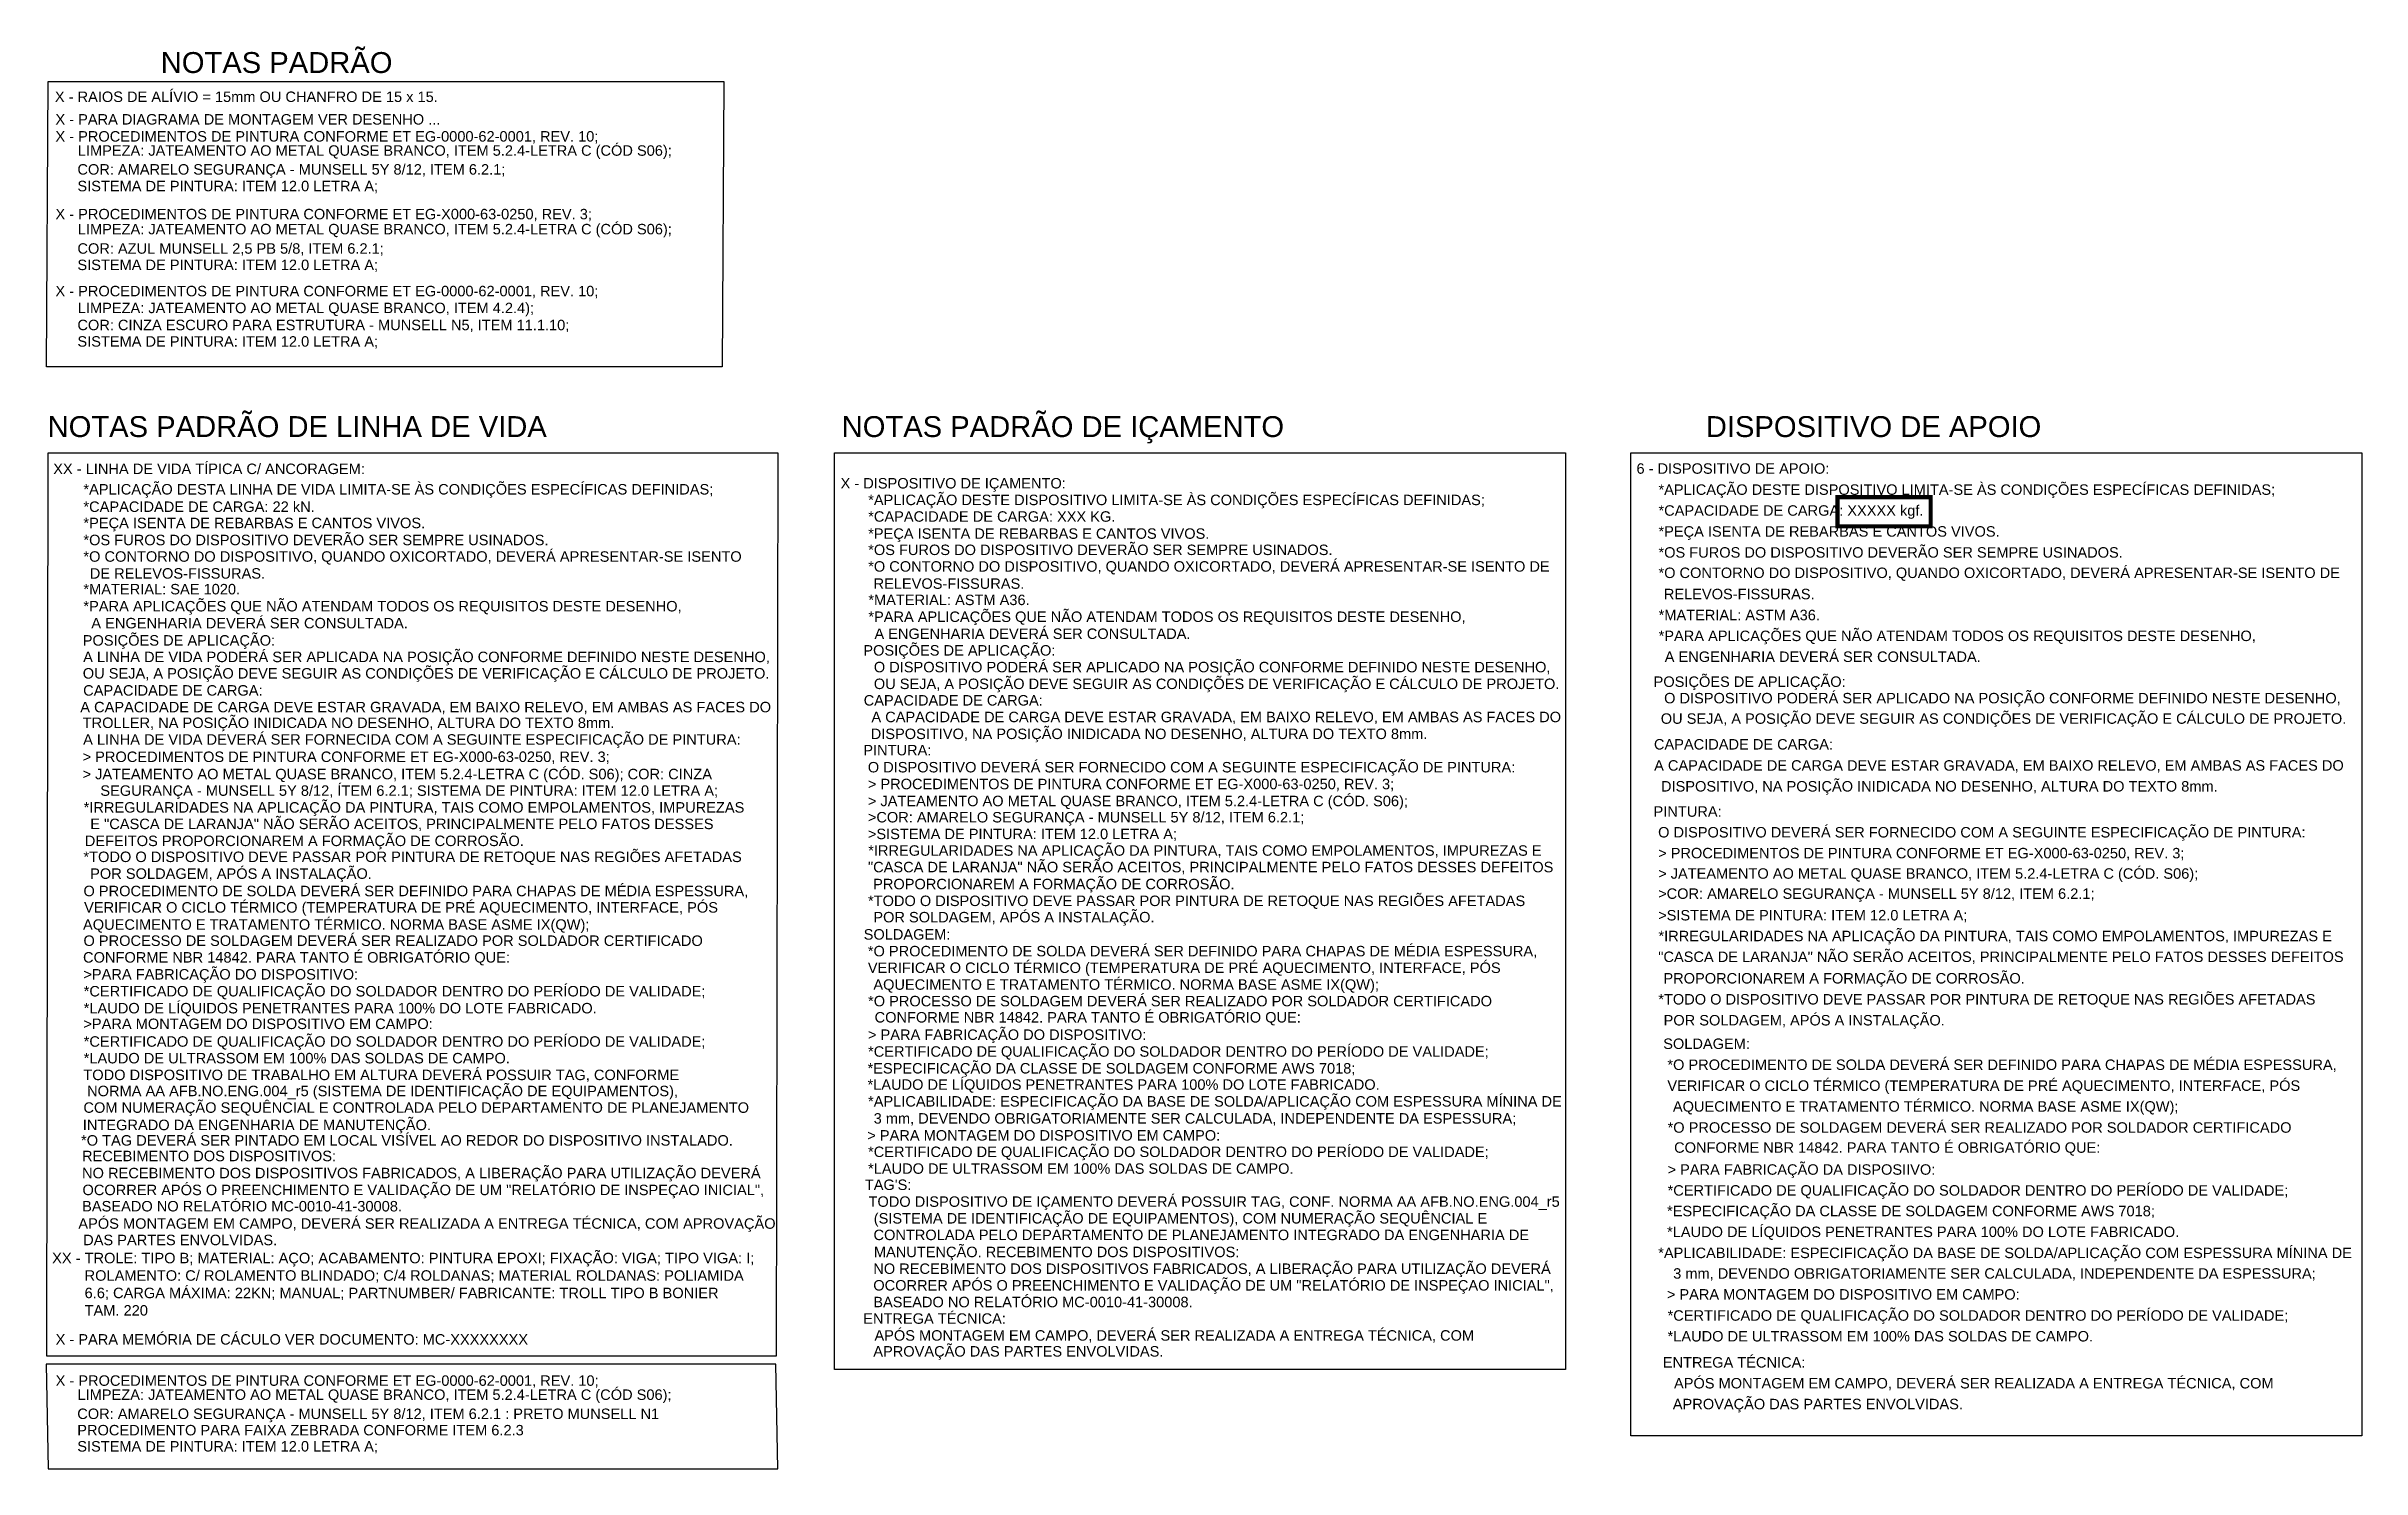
# Model space of a CAD drawing. Header units: millimetres. Extents: x -11137 to 17544, y -5373 to 15400.
# Drawn here: x 12000 to 17544, y 2620 to 6024 of the extents above; entities that cross this region are included whole.
import ezdxf
from ezdxf.enums import TextEntityAlignment as Align

# ---------------------------------------------------------------- set-up
doc = ezdxf.new("R2010")
doc.units = ezdxf.units.MM
doc.header["$LTSCALE"] = 100
doc.header["$MEASUREMENT"] = 0
for name, color, linetype in [('EM-PJ-COTA', 7, 'Continuous'), ('EM-PJ-TEXTO', 7, 'Continuous'), ('EPC02', 2, 'Continuous'), ('PD-GR-formato', 7, 'Continuous')]:
    doc.layers.add(name, color=color, linetype=linetype)
doc.styles.add('PADRAO ANGLO', font='arial.ttf')

msp = doc.modelspace()

# ---------------------------------------------------------------- texts
at = {"style": 'PADRAO ANGLO'}
for s, p in [('XX - LINHA DE VIDA TÍPICA C/ ANCORAGEM:', (12016.247, 5000.196)), ('*APLICAÇÃO DESTA LINHA DE VIDA LIMITA-SE ÀS CONDIÇÕES ESPECÍFICAS DEFINIDAS;', (12088.566, 4951.272)), ('*CAPACIDADE DE CARGA: 22 kN.', (12088.566, 4909.563)), ('*PEÇA ISENTA DE REBARBAS E CANTOS VIVOS.', (12088.566, 4870.652)), ('*OS FUROS DO DISPOSITIVO DEVERÃO SER SEMPRE USINADOS.', (12088.566, 4829.901)), ('*O CONTORNO DO DISPOSITIVO, QUANDO OXICORTADO, DEVERÁ APRESENTAR-SE ISENTO', (12088.566, 4790.36)), ('DE RELEVOS-FISSURAS.', (12103.803, 4749.905)), ('*MATERIAL: SAE 1020.', (12088.566, 4712.239)), ('*PARA APLICAÇÕES QUE NÃO ATENDAM TODOS OS REQUISITOS DESTE DESENHO,', (12088.566, 4671.421)), (' A ENGENHARIA DEVERÁ SER CONSULTADA.', (12097.747, 4630.922)), ('POSIÇÕES DE APLICAÇÃO:', (12086.959, 4589.606)), ('A LINHA DE VIDA PODERÁ SER APLICADA NA POSIÇÃO CONFORME DEFINIDO NESTE DESENHO,', (12087.972, 4550.073)), ('OU SEJA, A POSIÇÃO DEVE SEGUIR AS CONDIÇÕES DE VERIFICAÇÃO E CÁLCULO DE PROJETO.', (12086.997, 4510.735)), ('CAPACIDADE DE CARGA:', (12088.016, 4469.927)), ('A CAPACIDADE DE CARGA DEVE ESTAR GRAVADA, EM BAIXO RELEVO, EM AMBAS AS FACES DO', (12081.002, 4430.006)), ('TROLLER, NA POSIÇÃO INIDICADA NO DESENHO, ALTURA DO TEXTO 8mm.', (12086.836, 4392.413)), ('A LINHA DE VIDA DEVERÁ SER FORNECIDA COM A SEGUINTE ESPECIFICAÇÃO DE PINTURA:', (12087.925, 4352.535)), ('> PROCEDIMENTOS DE PINTURA CONFORME ET EG-X000-63-0250, REV. 3;', (12086.467, 4311.086)), ('> JATEAMENTO AO METAL QUASE BRANCO, ITEM 5.2.4-LETRA C (CÓD. S06); COR: CINZA', (12086.467, 4269.729)), ('*IRREGULARIDADES NA APLICAÇÃO DA PINTURA, TAIS COMO EMPOLAMENTOS, IMPUREZAS', (12089.069, 4189.931)), ('SEGURANÇA - MUNSELL 5Y 8/12, ÍTEM 6.2.1; SISTEMA DE PINTURA: ITEM 12.0 LETRA A;', (12129.076, 4230.128)), ('E "CASCA DE LARANJA" NÃO SERÃO ACEITOS, PRINCIPALMENTE PELO FATOS DESSES', (12105.041, 4150.408)), ('*TODO O DISPOSITIVO DEVE PASSAR POR PINTURA DE RETOQUE NAS REGIÕES AFETADAS', (12088.643, 4071.627)), ('DEFEITOS PROPORCIONAREM A FORMAÇÃO DE CORROSÃO.', (12091.825, 4109.837)), ('POR SOLDAGEM, APÓS A INSTALAÇÃO.', (12104.683, 4031.42)), ('O PROCEDIMENTO DE SOLDA DEVERÁ SER DEFINIDO PARA CHAPAS DE MÉDIA ESPESSURA,', (12088.665, 3989.842)), ('AQUECIMENTO E TRATAMENTO TÉRMICO. NORMA BASE ASME IX(QW);', (12087.589, 3909.503)), ('VERIFICAR O CICLO TÉRMICO (TEMPERATURA DE PRÉ AQUECIMENTO, INTERFACE, PÓS', (12090.203, 3950.609)), ('O PROCESSO DE SOLDAGEM DEVERÁ SER REALIZADO POR SOLDADOR CERTIFICADO', (12088.665, 3870.906)), ('CONFORME NBR 14842. PARA TANTO É OBRIGATÓRIO QUE:', (12087.692, 3831.024)), ('*CERTIFICADO DE QUALIFICAÇÃO DO SOLDADOR DENTRO DO PERÍODO DE VALIDADE;', (12089.263, 3749.939)), ('>PARA FABRICAÇÃO DO DISPOSITIVO:', (12088.443, 3790.458)), ('*LAUDO DE LÍQUIDOS PENETRANTES PARA 100%%% DO LOTE FABRICADO.', (12089.263, 3709.406)), ('*CERTIFICADO DE QUALIFICAÇÃO DO SOLDADOR DENTRO DO PERÍODO DE VALIDADE;', (12089.263, 3629.63)), ('>PARA MONTAGEM DO DISPOSITIVO EM CAMPO:', (12088.443, 3671.914)), ('*LAUDO DE ULTRASSOM EM 100%%% DAS SOLDAS DE CAMPO.', (12089.263, 3589.742)), ('TODO DISPOSITIVO DE TRABALHO EM ALTURA DEVERÁ POSSUIR TAG, CONFORME ', (12088.438, 3549.707)), ('COM NUMERAÇÃO SEQUÊNCIAL E CONTROLADA PELO DEPARTAMENTO DE PLANEJAMENTO', (12088.617, 3471.45)), (' NORMA AA AFB.NO.ENG.004_r5 (SISTEMA DE IDENTIFICAÇÃO DE EQUIPAMENTOS),', (12087.692, 3511.217)), ('INTEGRADO DA ENGENHARIA DE MANUTENÇÃO.', (12087.096, 3429.954)), ('*O TAG DEVERÁ SER PINTADO EM LOCAL VISÍVEL AO REDOR DO DISPOSITIVO INSTALADO.', (12082.898, 3392.932)), ('RECEBIMENTO DOS DISPOSITIVOS:', (12085.26, 3355.646)), ('NO RECEBIMENTO DOS DISPOSITIVOS FABRICADOS, A LIBERAÇÃO PARA UTILIZAÇÃO DEVERÁ', (12085.346, 3314.792)), ('OCORRER APÓS O PREENCHIMENTO E VALIDAÇÃO DE UM "RELATÓRIO DE INSPEÇAO INICIAL",', (12086.319, 3274.375)), ('APÓS MONTAGEM EM CAMPO, DEVERÁ SER REALIZADA A ENTREGA TÉCNICA, COM APROVAÇÃO ', (12076.436, 3193.972)), ('BASEADO NO RELATÓRIO MC-0010-41-30008.', (12085.448, 3235.415)), ('DAS PARTES ENVOLVIDAS.', (12087.952, 3154.66))]:
    msp.add_text(s, height=25.04334, dxfattribs=at).set_placement(p)
at = {"insert": (12013.684, 3136.39), "char_height": 25.04334, "width": 1698.4618, "attachment_point": 1, "style": 'PADRAO ANGLO'}
msp.add_mtext('XX - TROLE: TIPO B; MATERIAL: AÇO; ACABAMENTO: PINTURA EPOXI; FIXAÇÃO: VIGA; TIPO VIGA: I;\\P        ROLAMENTO: C/ ROLAMENTO BLINDADO; C/4 ROLDANAS; MATERIAL ROLDANAS: POLIAMIDA\\P        6.6; CARGA MÁXIMA: 22KN; MANUAL; PARTNUMBER/ FABRICANTE: TROLL TIPO B BONIER\\P        TAM. 220', dxfattribs=at)
at = {"layer": 'EM-PJ-TEXTO', "style": 'PADRAO ANGLO'}
for s, p in [('NOTAS PADRÃO', (12551.168, 5985.092)), ('NOTAS PADRÃO DE LINHA DE VIDA', (12600.526, 5113.802)), ('NOTAS PADRÃO DE IÇAMENTO', (14434.005, 5113.802)), ('DISPOSITIVO DE APOIO', (16375.195, 5113.802))]:
    msp.add_text(s, height=50, dxfattribs=at).set_placement(p, align=Align.MIDDLE_CENTER)
msp.add_text('X - PARA MEMÓRIA DE CÁCULO VER DOCUMENTO: MC-XXXXXXXX', height=25, dxfattribs=at).set_placement((12022.102, 2916.737))
at = {"layer": 'PD-GR-formato', "style": 'PADRAO ANGLO'}
for s, p in [('X - DISPOSITIVO DE IÇAMENTO:', (13901.669, 4965.663)), ('6 - DISPOSITIVO DE APOIO:', (15807.564, 5000.939)), ('*APLICAÇÃO DESTE DISPOSITIVO LIMITA-SE ÀS CONDIÇÕES ESPECÍFICAS DEFINIDAS;', (13967.845, 4925.839)), ('*APLICAÇÃO DESTE DISPOSITIVO LIMITA-SE ÀS CONDIÇÕES ESPECÍFICAS DEFINIDAS;', (15860.213, 4950.49)), ('*CAPACIDADE DE CARGA: XXX KG.', (13967.845, 4886.135)), ('*CAPACIDADE DE CARGA: XXXXX kgf.', (15860.213, 4900.504)), ('*PEÇA ISENTA DE REBARBAS E CANTOS VIVOS.', (13967.845, 4845.257)), ('*OS FUROS DO DISPOSITIVO DEVERÃO SER SEMPRE USINADOS.', (13967.845, 4806.38)), ('*PEÇA ISENTA DE REBARBAS E CANTOS VIVOS.', (15860.213, 4850.417)), ('*OS FUROS DO DISPOSITIVO DEVERÃO SER SEMPRE USINADOS.', (15860.213, 4800.198)), ('*O CONTORNO DO DISPOSITIVO, QUANDO OXICORTADO, DEVERÁ APRESENTAR-SE ISENTO DE ', (13967.845, 4766.653)), ('*O CONTORNO DO DISPOSITIVO, QUANDO OXICORTADO, DEVERÁ APRESENTAR-SE ISENTO DE ', (15860.213, 4751.381)), ('RELEVOS-FISSURAS.', (13980.746, 4725.566)), ('RELEVOS-FISSURAS.', (15873.114, 4700.582)), ('*MATERIAL: ASTM A36.', (13968.224, 4686.565)), ('*PARA APLICAÇÕES QUE NÃO ATENDAM TODOS OS REQUISITOS DESTE DESENHO,', (13968.224, 4646.283)), ('*MATERIAL: ASTM A36.', (15860.592, 4650.318)), (' A ENGENHARIA DEVERÁ SER CONSULTADA.', (13973.103, 4605.554)), ('*PARA APLICAÇÕES QUE NÃO ATENDAM TODOS OS REQUISITOS DESTE DESENHO,', (15860.592, 4600.462)), ('   POSIÇÕES DE APLICAÇÃO:', (13927.086, 4565.781)), ('O DISPOSITIVO PODERÁ SER APLICADO NA POSIÇÃO CONFORME DEFINIDO NESTE DESENHO,', (13981.336, 4525.802)), (' A ENGENHARIA DEVERÁ SER CONSULTADA.', (15865.471, 4550.592)), ('OU SEJA, A POSIÇÃO DEVE SEGUIR AS CONDIÇÕES DE VERIFICAÇÃO E CÁLCULO DE PROJETO.', (13981.336, 4485.649)), ('   POSIÇÕES DE APLICAÇÃO:', (15819.454, 4490.831)), ('   CAPACIDADE DE CARGA:', (13927.931, 4446.162)), ('O DISPOSITIVO PODERÁ SER APLICADO NA POSIÇÃO CONFORME DEFINIDO NESTE DESENHO,', (15873.704, 4451.425)), ('A CAPACIDADE DE CARGA DEVE ESTAR GRAVADA, EM BAIXO RELEVO, EM AMBAS AS FACES DO', (13975.561, 4406.347)), ('DISPOSITIVO, NA POSIÇÃO INIDICADA NO DESENHO, ALTURA DO TEXTO 8mm.', (13973.861, 4365.964)), ('OU SEJA, A POSIÇÃO DEVE SEGUIR AS CONDIÇÕES DE VERIFICAÇÃO E CÁLCULO DE PROJETO.', (15865.663, 4402.488)), ('   PINTURA:', (13927.017, 4326.941)), ('   CAPACIDADE DE CARGA:', (15820.299, 4340.892)), ('O DISPOSITIVO DEVERÁ SER FORNECIDO COM A SEGUINTE ESPECIFICAÇÃO DE PINTURA:', (13966.923, 4286.147)), ('> PROCEDIMENTOS DE PINTURA CONFORME ET EG-X000-63-0250, REV. 3;', (13967.024, 4245.903)), ('A CAPACIDADE DE CARGA DEVE ESTAR GRAVADA, EM BAIXO RELEVO, EM AMBAS AS FACES DO', (15849.837, 4290.381)), ('DISPOSITIVO, NA POSIÇÃO INIDICADA NO DESENHO, ALTURA DO TEXTO 8mm.', (15866.229, 4240.388)), ('> JATEAMENTO AO METAL QUASE BRANCO, ITEM 5.2.4-LETRA C (CÓD. S06);', (13967.024, 4205.268)), ('>COR: AMARELO SEGURANÇA - MUNSELL 5Y 8/12, ITEM 6.2.1;', (13967.024, 4166.423)), ('   PINTURA:', (15819.385, 4180.034)), ('O DISPOSITIVO DEVERÁ SER FORNECIDO COM A SEGUINTE ESPECIFICAÇÃO DE PINTURA:', (15859.291, 4130.417)), ('*IRREGULARIDADES NA APLICAÇÃO DA PINTURA, TAIS COMO EMPOLAMENTOS, IMPUREZAS E', (13967.843, 4086.722)), ('>SISTEMA DE PINTURA: ITEM 12.0 LETRA A;', (13967.024, 4126.419)), ('> PROCEDIMENTOS DE PINTURA CONFORME ET EG-X000-63-0250, REV. 3;', (15859.392, 4080.516)), ('"CASCA DE LARANJA" NÃO SERÃO ACEITOS, PRINCIPALMENTE PELO FATOS DESSES DEFEITOS', (13967.331, 4047.158)), ('> JATEAMENTO AO METAL QUASE BRANCO, ITEM 5.2.4-LETRA C (CÓD. S06);', (15859.392, 4031.697)), ('*TODO O DISPOSITIVO DEVE PASSAR POR PINTURA DE RETOQUE NAS REGIÕES AFETADAS ', (13967.409, 3966.291)), (' PROPORCIONAREM A FORMAÇÃO DE CORROSÃO.', (13969.998, 4006.492)), ('>COR: AMARELO SEGURANÇA - MUNSELL 5Y 8/12, ITEM 6.2.1;', (15859.392, 3983.567)), (' POR SOLDAGEM, APÓS A INSTALAÇÃO.', (13970.454, 3927.263)), ('>SISTEMA DE PINTURA: ITEM 12.0 LETRA A;', (15859.392, 3931.911)), ('   SOLDAGEM:', (13927.935, 3886.012)), ('*IRREGULARIDADES NA APLICAÇÃO DA PINTURA, TAIS COMO EMPOLAMENTOS, IMPUREZAS E', (15860.211, 3882.162)), ('VERIFICAR O CICLO TÉRMICO (TEMPERATURA DE PRÉ AQUECIMENTO, INTERFACE, PÓS ', (13967.016, 3806.178)), ('*O PROCEDIMENTO DE SOLDA DEVERÁ SER DEFINIDO PARA CHAPAS DE MÉDIA ESPESSURA, ', (13967.016, 3845.966)), ('"CASCA DE LARANJA" NÃO SERÃO ACEITOS, PRINCIPALMENTE PELO FATOS DESSES DEFEITOS', (15859.699, 3832.413)), ('AQUECIMENTO E TRATAMENTO TÉRMICO. NORMA BASE ASME IX(QW);', (13980.194, 3765.942)), (' PROPORCIONAREM A FORMAÇÃO DE CORROSÃO.', (15862.366, 3780.926)), ('*O PROCESSO DE SOLDAGEM DEVERÁ SER REALIZADO POR SOLDADOR CERTIFICADO', (13967.488, 3726.355)), ('CONFORME NBR 14842. PARA TANTO É OBRIGATÓRIO QUE:', (13983.167, 3687.57)), ('*TODO O DISPOSITIVO DEVE PASSAR POR PINTURA DE RETOQUE NAS REGIÕES AFETADAS ', (15859.777, 3730.654)), ('   > PARA FABRICAÇÃO DO DISPOSITIVO:', (13938.209, 3646.016)), (' POR SOLDAGEM, APÓS A INSTALAÇÃO.', (15862.822, 3680.521)), ('*CERTIFICADO DE QUALIFICAÇÃO DO SOLDADOR DENTRO DO PERÍODO DE VALIDADE;', (13967.488, 3605.707)), ('   SOLDAGEM:', (15842.469, 3624.303)), ('*O PROCEDIMENTO DE SOLDA DEVERÁ SER DEFINIDO PARA CHAPAS DE MÉDIA ESPESSURA, ', (15881.55, 3574.044)), ('*ESPECIFICAÇÃO DA CLASSE DE SOLDAGEM CONFORME AWS 7018;', (13966.251, 3565.536)), ('*LAUDO DE LÍQUIDOS PENETRANTES PARA 100%%% DO LOTE FABRICADO.', (13966.251, 3526.544)), ('VERIFICAR O CICLO TÉRMICO (TEMPERATURA DE PRÉ AQUECIMENTO, INTERFACE, PÓS ', (15881.55, 3524.044)), ('*APLICABILIDADE: ESPECIFICAÇÃO DA BASE DE SOLDA/APLICAÇÃO COM ESPESSURA MÍNINA DE', (13967.488, 3486.42)), ('AQUECIMENTO E TRATAMENTO TÉRMICO. NORMA BASE ASME IX(QW);', (15894.728, 3474.234)), (' 3 mm, DEVENDO OBRIGATORIAMENTE SER CALCULADA, INDEPENDENTE DA ESPESSURA;', (13971.202, 3445.624)), ('*O PROCESSO DE SOLDAGEM DEVERÁ SER REALIZADO POR SOLDADOR CERTIFICADO', (15882.022, 3423.797)), ('   > PARA MONTAGEM DO DISPOSITIVO EM CAMPO:', (13936.585, 3404.997)), ('*CERTIFICADO DE QUALIFICAÇÃO DO SOLDADOR DENTRO DO PERÍODO DE VALIDADE;', (13967.488, 3365.666)), ('CONFORME NBR 14842. PARA TANTO É OBRIGATÓRIO QUE:', (15897.701, 3375.821)), ('*LAUDO DE ULTRASSOM EM 100%%% DAS SOLDAS DE CAMPO.', (13967.488, 3325.518)), ('   > PARA FABRICAÇÃO DA DISPOSIIVO:', (15852.743, 3323.26)), ("   TAG'S:", (13930.679, 3286.798)), ('TODO DISPOSITIVO DE IÇAMENTO DEVERÁ POSSUIR TAG, CONF. NORMA AA AFB.NO.ENG.004_r5', (13968.613, 3246.462)), ('*CERTIFICADO DE QUALIFICAÇÃO DO SOLDADOR DENTRO DO PERÍODO DE VALIDADE;', (15882.022, 3273.287)), ('(SISTEMA DE IDENTIFICAÇÃO DE EQUIPAMENTOS), COM NUMERAÇÃO SEQUÊNCIAL E ', (13981.16, 3206.491)), ('*ESPECIFICAÇÃO DA CLASSE DE SOLDAGEM CONFORME AWS 7018;', (15880.785, 3223.978)), ('CONTROLADA PELO DEPARTAMENTO DE PLANEJAMENTO INTEGRADO DA ENGENHARIA DE ', (13980.58, 3166.765)), ('*LAUDO DE LÍQUIDOS PENETRANTES PARA 100%%% DO LOTE FABRICADO.', (15880.785, 3174.146)), ('NO RECEBIMENTO DOS DISPOSITIVOS FABRICADOS, A LIBERAÇÃO PARA UTILIZAÇÃO DEVERÁ', (13980.085, 3085.905)), (' MANUTENÇÃO. RECEBIMENTO DOS DISPOSITIVOS:', (13971.787, 3125.984)), ('*APLICABILIDADE: ESPECIFICAÇÃO DA BASE DE SOLDA/APLICAÇÃO COM ESPESSURA MÍNINA DE', (15859.627, 3123.698)), ('OCORRER APÓS O PREENCHIMENTO E VALIDAÇÃO DE UM "RELATÓRIO DE INSPEÇAO INICIAL", ', (13980.085, 3046.111)), ('   > PARA MONTAGEM DO DISPOSITIVO EM CAMPO:', (15851.12, 3024.425)), (' 3 mm, DEVENDO OBRIGATORIAMENTE SER CALCULADA, INDEPENDENTE DA ESPESSURA;', (15885.736, 3074.497)), ('   ENTREGA TÉCNICA:', (13926.888, 2966.554)), ('BASEADO NO RELATÓRIO MC-0010-41-30008.', (13980.051, 3006.113)), ('*CERTIFICADO DE QUALIFICAÇÃO DO SOLDADOR DENTRO DO PERÍODO DE VALIDADE;', (15882.022, 2973.883)), ('APÓS MONTAGEM EM CAMPO, DEVERÁ SER REALIZADA A ENTREGA TÉCNICA, COM ', (13982.822, 2926.202)), ('*LAUDO DE ULTRASSOM EM 100%%% DAS SOLDAS DE CAMPO.', (15882.022, 2924.187)), ('APROVAÇÃO DAS PARTES ENVOLVIDAS.', (13980.06, 2888.12)), ('   ENTREGA TÉCNICA:', (15841.422, 2861.721)), ('APÓS MONTAGEM EM CAMPO, DEVERÁ SER REALIZADA A ENTREGA TÉCNICA, COM ', (15897.357, 2811.793)), ('APROVAÇÃO DAS PARTES ENVOLVIDAS.', (15894.594, 2761.946))]:
    msp.add_text(s, height=25, dxfattribs=at).set_placement(p)
at = {"layer": 'PD-GR-formato', "char_height": 25, "attachment_point": 1, "style": 'PADRAO ANGLO'}
for s, insert in [('X - RAIOS DE ALÍVIO = 15mm OU CHANFRO DE 15 x 15.', (12020.274, 5915.721)), ('X - PARA DIAGRAMA DE MONTAGEM VER DESENHO ...', (12021.609, 5861.674)), ('X - PROCEDIMENTOS DE PINTURA CONFORME ET EG-0000-62-0001, REV. 10;', (12021.609, 5820.932)), ('LIMPEZA: JATEAMENTO AO METAL QUASE BRANCO, ITEM 5.2.4-LETRA C (CÓD S06);', (12075.266, 5787.023)), ('COR: AMARELO SEGURANÇA - MUNSELL 5Y 8/12, ITEM 6.2.1;', (12074.283, 5741.895)), ('SISTEMA DE PINTURA: ITEM 12.0 LETRA A;', (12074.283, 5702.004)), ('X - PROCEDIMENTOS DE PINTURA CONFORME ET EG-X000-63-0250, REV. 3;', (12021.609, 5634.888)), ('LIMPEZA: JATEAMENTO AO METAL QUASE BRANCO, ITEM 5.2.4-LETRA C (CÓD S06);', (12075.266, 5598.924)), ('COR: AZUL MUNSELL 2,5 PB 5/8, ITEM 6.2.1;', (12074.283, 5552.562)), ('SISTEMA DE PINTURA: ITEM 12.0 LETRA A;', (12074.283, 5513.392)), ('X - PROCEDIMENTOS DE PINTURA CONFORME ET EG-0000-62-0001, REV. 10;', (12021.609, 5450.673)), ('LIMPEZA: JATEAMENTO AO METAL QUASE BRANCO, ITEM 4.2.4);', (12075.266, 5410.28)), ('SISTEMA DE PINTURA: ITEM 12.0 LETRA A;', (12074.283, 5330.169)), ('COR: CINZA ESCURO PARA ESTRUTURA - MUNSELL N5, ITEM 11.1.10;', (12074.283, 5369.497)), ('X - PROCEDIMENTOS DE PINTURA CONFORME ET EG-0000-62-0001, REV. 10;', (12022.101, 2843.102)), ('LIMPEZA: JATEAMENTO AO METAL QUASE BRANCO, ITEM 5.2.4-LETRA C (CÓD S06);', (12074.562, 2809.413)), ('COR: AMARELO SEGURANÇA - MUNSELL 5Y 8/12, ITEM 6.2.1 : PRETO MUNSELL N1', (12073.899, 2763.651)), ('PROCEDIMENTO PARA FAIXA ZEBRADA CONFORME ITEM 6.2.3', (12073.899, 2724.469)), ('SISTEMA DE PINTURA: ITEM 12.0 LETRA A;', (12073.899, 2685.771))]:
    msp.add_mtext(s, dxfattribs=dict(at, insert=insert))

# ---------------------------------------------------------------- linework, layer by layer
for points in [[(12004.539, 5940), (13622.24, 5940), (13617.907, 5256.593), (12000.206, 5256.593)], [(15637.376, 2857.204), (13887.376, 2857.204), (13887.376, 5051.095), (15637.376, 5051.095)], [(17544.126, 2698.198), (15794.125, 2698.198), (15794.125, 5051.095), (17544.126, 5051.095)], [(12004.539, 2619.797), (13751.543, 2619.797), (13746.737, 2870.08), (11999.733, 2870.08)]]:
    msp.add_lwpolyline(points, close=True)
at = {"layer": 'EM-PJ-COTA'}
msp.add_lwpolyline([(12004.539, 5051.095), (13751.543, 5051.095), (13747.648, 2889.268), (12000.645, 2889.268)], close=True, dxfattribs=at)
at = {"layer": 'EPC02', "const_width": 10}
msp.add_lwpolyline([(16288.909, 4944.866), (16511.851, 4944.866), (16511.851, 4875.262), (16288.909, 4875.262)], close=True, dxfattribs=at)

msp.set_redraw_order([(e.dxf.handle, doc.entitydb.next_handle()) for e in msp.query("TEXT MTEXT ATTDEF DIMENSION ARC_DIMENSION")])  # texts and dimensions are drawn at this point

doc.saveas('drawing.dxf')
